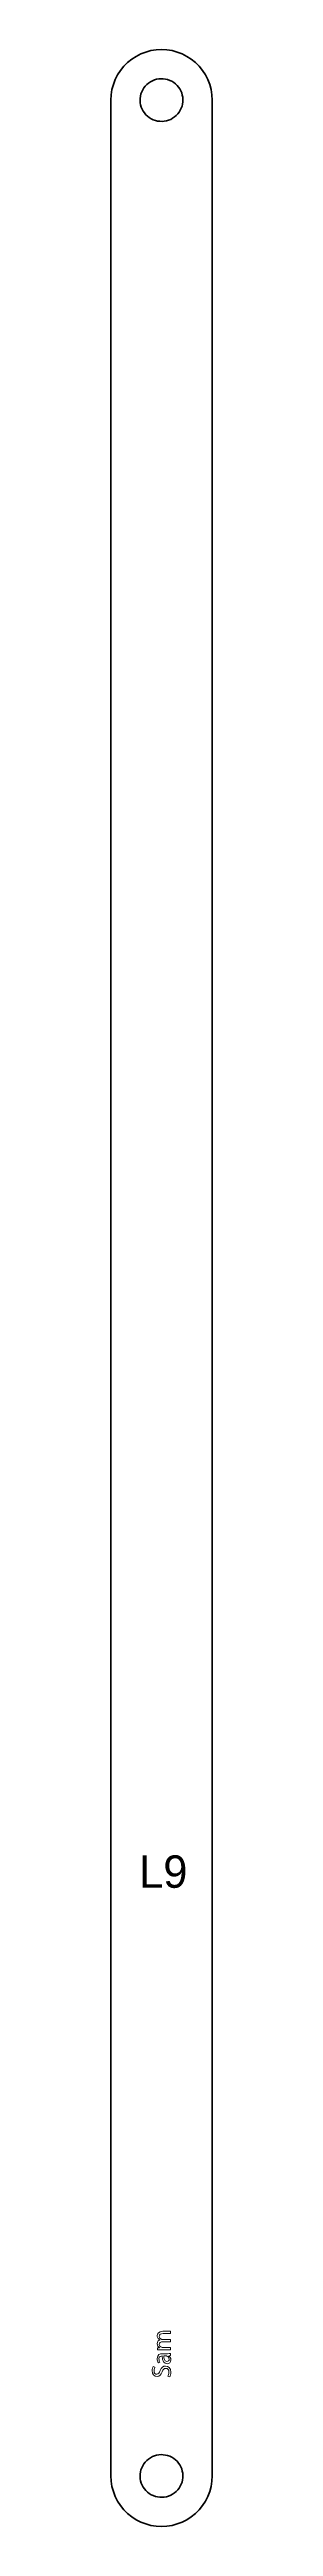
# Model space of a CAD drawing. Header units: millimetres. Extents: x 4 to 295, y -240 to -4.
# Drawn here: x 205.3 to 214.7, y -233.6 to -4.3 of the extents above; entities that cross this region are included whole.
import ezdxf

# ---------------------------------------------------------------- set-up
doc = ezdxf.new("R2010")
doc.units = ezdxf.units.MM
doc.header["$MEASUREMENT"] = 0
doc.layers.add('Layer 1', color=7, linetype='Continuous', lineweight=0)

# ---------------------------------------------------------------- blocks, each defined once
blk = doc.blocks.new('Block_14')
at = {"layer": 'Layer 1', "color": 240, "lineweight": 0, "true_color": 0xff1c24}
for points, knots in [([(209.96, -217.24), (209.84, -217.24), (209.74, -217.24), (209.64, -217.25), (209.64, -217.25), (209.64, -217.06), (209.64, -217.06), (209.64, -217.06), (209.83, -217.05), (209.83, -217.05), (209.83, -217.05), (209.83, -217.04), (209.83, -217.04), (209.72, -216.98), (209.61, -216.86), (209.61, -216.67), (209.61, -216.5), (209.71, -216.38), (209.85, -216.33), (209.85, -216.33), (209.85, -216.32), (209.85, -216.32), (209.79, -216.28), (209.73, -216.24), (209.7, -216.19), (209.64, -216.11), (209.61, -216.04), (209.61, -215.92), (209.61, -215.76), (209.72, -215.53), (210.13, -215.53), (210.13, -215.53), (210.84, -215.53), (210.84, -215.53), (210.84, -215.53), (210.84, -215.74), (210.84, -215.74), (210.84, -215.74), (210.16, -215.74), (210.16, -215.74), (209.93, -215.74), (209.79, -215.82), (209.79, -216), (209.79, -216.12), (209.88, -216.22), (209.99, -216.26), (210.02, -216.27), (210.06, -216.28), (210.1, -216.28), (210.1, -216.28), (210.84, -216.28), (210.84, -216.28), (210.84, -216.28), (210.84, -216.49), (210.84, -216.49), (210.84, -216.49), (210.12, -216.49), (210.12, -216.49), (209.93, -216.49), (209.79, -216.57), (209.79, -216.74), (209.79, -216.88), (209.9, -216.98), (210.01, -217.01), (210.04, -217.02), (210.08, -217.03), (210.12, -217.03), (210.12, -217.03), (210.84, -217.03), (210.84, -217.03), (210.84, -217.03), (210.84, -217.24), (210.84, -217.24), (210.84, -217.24), (209.96, -217.24), (209.96, -217.24)], [0, 0, 0, 0, 1, 1, 1, 2, 2, 2, 3, 3, 3, 4, 4, 4, 5, 5, 5, 6, 6, 6, 7, 7, 7, 8, 8, 8, 9, 9, 9, 10, 10, 10, 11, 11, 11, 12, 12, 12, 13, 13, 13, 14, 14, 14, 15, 15, 15, 16, 16, 16, 17, 17, 17, 18, 18, 18, 19, 19, 19, 20, 20, 20, 21, 21, 21, 22, 22, 22, 23, 23, 23, 24, 24, 24, 25, 25, 25, 25]), ([(210.84, -217.77), (210.84, -217.77), (210.69, -217.79), (210.69, -217.79), (210.69, -217.79), (210.69, -217.8), (210.69, -217.8), (210.78, -217.87), (210.87, -218), (210.87, -218.17), (210.87, -218.41), (210.7, -218.53), (210.52, -218.53), (210.23, -218.53), (210.07, -218.28), (210.08, -217.81), (210.08, -217.81), (210.05, -217.81), (210.05, -217.81), (209.95, -217.81), (209.77, -217.84), (209.77, -218.08), (209.77, -218.2), (209.81, -218.31), (209.86, -218.4), (209.86, -218.4), (209.72, -218.45), (209.72, -218.45), (209.65, -218.35), (209.61, -218.2), (209.61, -218.05), (209.61, -217.68), (209.86, -217.6), (210.1, -217.6), (210.1, -217.6), (210.55, -217.6), (210.55, -217.6), (210.66, -217.6), (210.76, -217.59), (210.84, -217.58), (210.84, -217.58), (210.84, -217.77), (210.84, -217.77)], [0, 0, 0, 0, 1, 1, 1, 2, 2, 2, 3, 3, 3, 4, 4, 4, 5, 5, 5, 6, 6, 6, 7, 7, 7, 8, 8, 8, 9, 9, 9, 10, 10, 10, 11, 11, 11, 12, 12, 12, 13, 13, 13, 14, 14, 14, 14]), ([(210.58, -219.69), (210.64, -219.6), (210.69, -219.46), (210.69, -219.31), (210.69, -219.09), (210.57, -218.96), (210.4, -218.96), (210.24, -218.96), (210.16, -219.05), (210.07, -219.27), (209.97, -219.55), (209.83, -219.71), (209.59, -219.71), (209.33, -219.71), (209.14, -219.5), (209.14, -219.17), (209.14, -219), (209.18, -218.88), (209.22, -218.8), (209.22, -218.8), (209.4, -218.86), (209.4, -218.86), (209.37, -218.92), (209.32, -219.03), (209.32, -219.18), (209.32, -219.41), (209.45, -219.5), (209.57, -219.5), (209.73, -219.5), (209.8, -219.39), (209.89, -219.16), (210, -218.88), (210.14, -218.74), (210.38, -218.74), (210.64, -218.74), (210.87, -218.93), (210.87, -219.32), (210.87, -219.48), (210.82, -219.66), (210.76, -219.75), (210.76, -219.75), (210.58, -219.69), (210.58, -219.69)], [0, 0, 0, 0, 1, 1, 1, 2, 2, 2, 3, 3, 3, 4, 4, 4, 5, 5, 5, 6, 6, 6, 7, 7, 7, 8, 8, 8, 9, 9, 9, 10, 10, 10, 11, 11, 11, 12, 12, 12, 13, 13, 13, 14, 14, 14, 14]), ([(210.23, -217.81), (210.22, -218.04), (210.26, -218.32), (210.5, -218.32), (210.64, -218.32), (210.71, -218.22), (210.71, -218.11), (210.71, -217.95), (210.61, -217.85), (210.51, -217.82), (210.48, -217.81), (210.46, -217.81), (210.44, -217.81), (210.44, -217.81), (210.23, -217.81), (210.23, -217.81)], [0, 0, 0, 0, 1, 1, 1, 2, 2, 2, 3, 3, 3, 4, 4, 4, 5, 5, 5, 5])]:
    blk.add_open_spline(points, degree=3, knots=knots, dxfattribs=at)

msp = doc.modelspace()

# ---------------------------------------------------------------- linework, layer by layer
at = {"layer": 'Layer 1', "color": 18, "lineweight": 35, "true_color": 0x000000}
for points in [[(214.68, -228.92), (214.65, -229.4), (214.58, -229.89), (214.45, -230.36), (214.28, -230.82), (214.05, -231.25), (213.79, -231.66), (213.48, -232.04), (213.13, -232.39), (212.75, -232.7), (212.34, -232.97), (211.91, -233.19), (211.45, -233.36), (210.98, -233.49), (210.49, -233.57), (210, -233.59), (209.51, -233.57), (209.03, -233.49), (208.56, -233.36), (208.1, -233.19), (207.67, -232.97), (207.26, -232.7), (206.87, -232.39), (206.53, -232.04), (206.22, -231.66), (205.95, -231.25), (205.73, -230.82), (205.56, -230.36), (205.43, -229.89), (205.35, -229.4), (205.33, -228.92), (205.33, -9.02), (205.35, -8.53), (205.43, -8.04), (205.56, -7.57), (205.73, -7.11), (205.95, -6.68), (206.22, -6.27), (206.53, -5.89), (206.87, -5.54), (207.26, -5.23), (207.67, -4.97), (208.1, -4.74), (208.56, -4.57), (209.03, -4.44), (209.51, -4.36), (210, -4.34), (210.49, -4.36), (210.98, -4.44), (211.45, -4.57), (211.91, -4.74), (212.34, -4.97), (212.75, -5.23), (213.13, -5.54), (213.48, -5.89), (213.79, -6.27), (214.05, -6.68), (214.28, -7.11), (214.45, -7.57), (214.58, -8.04), (214.65, -8.53), (214.68, -9.02)], [(211.83, -9.78), (211.9, -9.58), (211.94, -9.38), (211.97, -9.18), (211.98, -8.97), (211.96, -8.76), (211.92, -8.56), (211.87, -8.36), (211.79, -8.17), (211.69, -7.99), (211.57, -7.82), (211.44, -7.66), (211.29, -7.52), (211.13, -7.39), (210.95, -7.28), (210.76, -7.19), (210.57, -7.12), (210.37, -7.07), (210.16, -7.05), (209.96, -7.04), (209.75, -7.06), (209.55, -7.09), (209.35, -7.15), (209.16, -7.23), (208.98, -7.33), (208.81, -7.45), (208.65, -7.58), (208.51, -7.73), (208.38, -7.89), (208.27, -8.07), (208.18, -8.25), (208.11, -8.45), (208.06, -8.65), (208.04, -8.86), (208.03, -9.06), (208.05, -9.27), (208.08, -9.47), (208.14, -9.67), (208.22, -9.86), (208.32, -10.04), (208.43, -10.21), (208.57, -10.37), (208.72, -10.51), (208.88, -10.64), (209.06, -10.75), (209.24, -10.84), (209.44, -10.91), (209.64, -10.96), (209.84, -10.98), (210.05, -10.99), (210.26, -10.97), (210.46, -10.94), (210.66, -10.88), (210.85, -10.8), (211.03, -10.7), (211.2, -10.58), (211.36, -10.45), (211.5, -10.3), (211.63, -10.14), (211.74, -9.96)], [(211.83, -229.68), (211.9, -229.48), (211.94, -229.28), (211.97, -229.08), (211.98, -228.87), (211.96, -228.66), (211.92, -228.46), (211.87, -228.26), (211.79, -228.07), (211.69, -227.89), (211.57, -227.72), (211.44, -227.56), (211.29, -227.42), (211.13, -227.29), (210.95, -227.18), (210.76, -227.09), (210.57, -227.02), (210.37, -226.98), (210.16, -226.95), (209.96, -226.94), (209.75, -226.96), (209.55, -226.99), (209.35, -227.05), (209.16, -227.13), (208.98, -227.23), (208.81, -227.35), (208.65, -227.48), (208.51, -227.63), (208.38, -227.79), (208.27, -227.97), (208.18, -228.16), (208.11, -228.35), (208.06, -228.55), (208.04, -228.76), (208.03, -228.96), (208.05, -229.17), (208.08, -229.37), (208.14, -229.57), (208.22, -229.76), (208.32, -229.94), (208.43, -230.11), (208.57, -230.27), (208.72, -230.41), (208.88, -230.54), (209.06, -230.65), (209.24, -230.74), (209.44, -230.81), (209.64, -230.86), (209.84, -230.88), (210.05, -230.89), (210.26, -230.87), (210.46, -230.84), (210.66, -230.78), (210.85, -230.7), (211.03, -230.6), (211.2, -230.48), (211.36, -230.35), (211.5, -230.2), (211.63, -230.04), (211.74, -229.86)]]:
    msp.add_lwpolyline(points, close=True, dxfattribs=at)

# ---------------------------------------------------------------- block references
at = {"layer": 'Layer 1'}
msp.add_blockref('Block_14', (0, 0), dxfattribs=at)

# ---------------------------------------------------------------- texts
at = {"layer": 'Layer 1', "insert": (207.94, -174.52), "char_height": 0.2, "attachment_point": 7}
msp.add_mtext('\\C240;\\c2366701;\\FMyriad Pro|b0|i0|c1;\\H2.997200;\\W1.000000;L9', dxfattribs=at)

doc.saveas('drawing.dxf')
